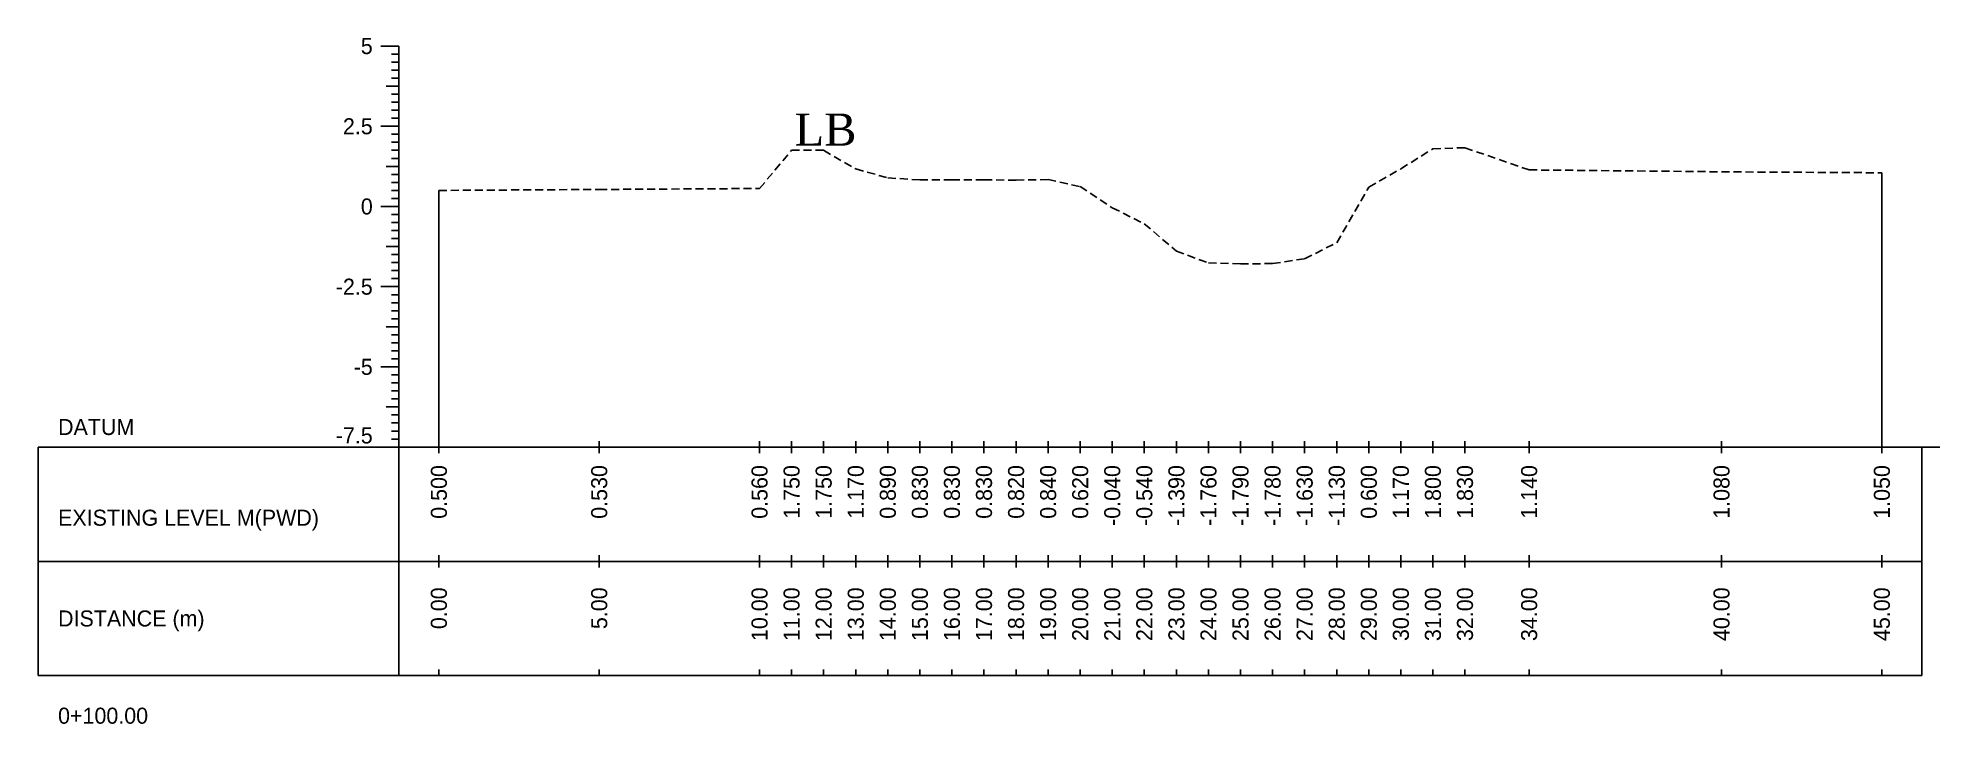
# Model space of a CAD drawing. Header units: inches. Extents: x 2527 to 3799, y -2520 to -1051.
# Drawn here: x 2834.5 to 2893.8, y -1242.1 to -1220.7 of the extents above; entities that cross this region are included whole.
import ezdxf
from ezdxf.enums import TextEntityAlignment as Align

# ---------------------------------------------------------------- set-up
doc = ezdxf.new("R2010")
doc.units = ezdxf.units.IN
doc.header["$MEASUREMENT"] = 0
doc.linetypes.add('HIDDEN', pattern=[0.375, 0.25, -0.125])
doc.layers.add('CS_Drawing', color=7, linetype='Continuous')
doc.layers.add('GL', color=3, linetype='HIDDEN')
doc.styles.add('romans', font='romans.shx')

msp = doc.modelspace()

# ---------------------------------------------------------------- texts
at = {"insert": (2858.084, -1223.088), "char_height": 1, "width": 87.77218, "attachment_point": 1, "style": 'romans'}
msp.add_mtext('{\\fTimes New Roman|b0|i0|c0|p18;LB}', dxfattribs=at)
at = {"layer": 'CS_Drawing'}
for s, p in [('5', (2844.929, -1220.985)), ('2.5', (2844.929, -1223.485)), ('0', (2844.929, -1225.985)), ('-2.5', (2844.929, -1228.485)), ('-5', (2844.929, -1230.985))]:
    msp.add_text(s, height=0.5, dxfattribs=at).set_placement(p, align=Align.MIDDLE_RIGHT)
for s, p in [('DATUM', (2835.116, -1232.86)), ('EXISTING LEVEL M(PWD)', (2835.116, -1235.688)), ('DISTANCE (m)', (2835.116, -1238.829)), ('0+100.00', (2835.116, -1241.86))]:
    msp.add_text(s, height=0.5, dxfattribs=at).set_placement(p, align=Align.MIDDLE_LEFT)
msp.add_text('-7.5', height=0.5, dxfattribs=at).set_placement((2844.929, -1233.373), align=Align.RIGHT)
for s, p in [('0.500', (2846.991, -1234.048)), ('0.530', (2851.991, -1234.048)), ('0.560', (2856.991, -1234.048)), ('1.750', (2857.991, -1234.048)), ('1.750', (2858.991, -1234.048)), ('1.170', (2859.991, -1234.048)), ('0.890', (2860.991, -1234.048)), ('0.830', (2861.991, -1234.048)), ('0.830', (2862.991, -1234.048)), ('0.830', (2863.991, -1234.048)), ('0.820', (2864.991, -1234.048)), ('0.840', (2865.991, -1234.048)), ('0.620', (2866.991, -1234.048)), ('-0.040', (2867.991, -1234.048)), ('-0.540', (2868.991, -1234.048)), ('-1.390', (2869.991, -1234.048)), ('-1.760', (2870.991, -1234.048)), ('-1.790', (2871.991, -1234.048)), ('-1.780', (2872.991, -1234.048)), ('-1.630', (2873.991, -1234.048)), ('-1.130', (2874.991, -1234.048)), ('0.600', (2875.991, -1234.048)), ('1.170', (2876.991, -1234.048)), ('1.800', (2877.991, -1234.048)), ('1.830', (2878.991, -1234.048)), ('1.140', (2880.991, -1234.048)), ('1.080', (2886.991, -1234.048)), ('1.050', (2891.991, -1234.048)), ('0.00', (2846.991, -1237.86)), ('5.00', (2851.991, -1237.86)), ('10.00', (2856.991, -1237.86)), ('11.00', (2857.991, -1237.86)), ('12.00', (2858.991, -1237.86)), ('13.00', (2859.991, -1237.86)), ('14.00', (2860.991, -1237.86)), ('15.00', (2861.991, -1237.86)), ('16.00', (2862.991, -1237.86)), ('17.00', (2863.991, -1237.86)), ('18.00', (2864.991, -1237.86)), ('19.00', (2865.991, -1237.86)), ('20.00', (2866.991, -1237.86)), ('21.00', (2867.991, -1237.86)), ('22.00', (2868.991, -1237.86)), ('23.00', (2869.991, -1237.86)), ('24.00', (2870.991, -1237.86)), ('25.00', (2871.991, -1237.86)), ('26.00', (2872.991, -1237.86)), ('27.00', (2873.991, -1237.86)), ('28.00', (2874.991, -1237.86)), ('29.00', (2875.991, -1237.86)), ('30.00', (2876.991, -1237.86)), ('31.00', (2877.991, -1237.86)), ('32.00', (2878.991, -1237.86)), ('34.00', (2880.991, -1237.86)), ('40.00', (2886.991, -1237.86)), ('45.00', (2891.991, -1237.86))]:
    msp.add_text(s, height=0.5, rotation=90, dxfattribs=at).set_placement(p, align=Align.MIDDLE_RIGHT)

# ---------------------------------------------------------------- linework, layer by layer
at = {"layer": 'CS_Drawing'}
for p, q in [((2845.741, -1220.985), (2845.179, -1220.985)), ((2845.741, -1220.985), (2845.347, -1220.985)), ((2845.741, -1220.985), (2845.516, -1220.985)), ((2845.741, -1221.235), (2845.516, -1221.235)), ((2845.741, -1233.485), (2845.741, -1220.985)), ((2845.741, -1221.485), (2845.516, -1221.485)), ((2845.741, -1221.735), (2845.516, -1221.735)), ((2845.741, -1222.235), (2845.347, -1222.235)), ((2845.741, -1221.985), (2845.516, -1221.985)), ((2845.741, -1222.235), (2845.516, -1222.235)), ((2845.741, -1222.485), (2845.516, -1222.485)), ((2845.741, -1222.735), (2845.516, -1222.735)), ((2845.741, -1222.985), (2845.516, -1222.985)), ((2845.741, -1223.485), (2845.179, -1223.485)), ((2845.741, -1223.485), (2845.347, -1223.485)), ((2845.741, -1223.235), (2845.516, -1223.235)), ((2845.741, -1223.485), (2845.516, -1223.485)), ((2845.741, -1223.735), (2845.516, -1223.735)), ((2845.741, -1223.985), (2845.516, -1223.985)), ((2845.741, -1224.735), (2845.347, -1224.735)), ((2845.741, -1224.235), (2845.516, -1224.235)), ((2845.741, -1224.485), (2845.516, -1224.485)), ((2845.741, -1224.735), (2845.516, -1224.735)), ((2845.741, -1224.985), (2845.516, -1224.985)), ((2845.741, -1225.235), (2845.516, -1225.235)), ((2891.991, -1233.485), (2891.991, -1224.935)), ((2845.741, -1225.985), (2845.179, -1225.985)), ((2845.741, -1225.985), (2845.347, -1225.985)), ((2845.741, -1225.485), (2845.516, -1225.485)), ((2845.741, -1225.735), (2845.516, -1225.735)), ((2845.741, -1225.985), (2845.516, -1225.985)), ((2846.991, -1233.485), (2846.991, -1225.485)), ((2845.741, -1226.235), (2845.516, -1226.235)), ((2845.741, -1226.485), (2845.516, -1226.485)), ((2845.741, -1226.735), (2845.516, -1226.735)), ((2845.741, -1226.985), (2845.516, -1226.985)), ((2845.741, -1227.235), (2845.347, -1227.235)), ((2845.741, -1227.235), (2845.516, -1227.235)), ((2845.741, -1227.485), (2845.516, -1227.485)), ((2845.741, -1227.735), (2845.516, -1227.735)), ((2845.741, -1227.985), (2845.516, -1227.985)), ((2845.741, -1228.235), (2845.516, -1228.235)), ((2845.741, -1228.485), (2845.179, -1228.485)), ((2845.741, -1228.485), (2845.347, -1228.485)), ((2845.741, -1228.485), (2845.516, -1228.485)), ((2845.741, -1228.735), (2845.516, -1228.735)), ((2845.741, -1228.985), (2845.516, -1228.985)), ((2845.741, -1229.235), (2845.516, -1229.235)), ((2845.741, -1229.485), (2845.516, -1229.485)), ((2845.741, -1229.735), (2845.347, -1229.735)), ((2845.741, -1229.735), (2845.516, -1229.735)), ((2845.741, -1229.985), (2845.516, -1229.985)), ((2845.741, -1230.235), (2845.516, -1230.235)), ((2845.741, -1230.485), (2845.516, -1230.485)), ((2845.741, -1230.985), (2845.179, -1230.985)), ((2845.741, -1230.985), (2845.347, -1230.985)), ((2845.741, -1230.735), (2845.516, -1230.735)), ((2845.741, -1230.985), (2845.516, -1230.985)), ((2845.741, -1231.235), (2845.516, -1231.235)), ((2845.741, -1231.485), (2845.516, -1231.485)), ((2845.741, -1231.735), (2845.516, -1231.735)), ((2845.741, -1232.235), (2845.347, -1232.235)), ((2845.741, -1231.985), (2845.516, -1231.985)), ((2845.741, -1232.235), (2845.516, -1232.235)), ((2845.741, -1232.485), (2845.516, -1232.485)), ((2845.741, -1232.735), (2845.516, -1232.735)), ((2845.741, -1232.985), (2845.516, -1232.985)), ((2834.491, -1233.485), (2845.741, -1233.485)), ((2834.491, -1233.485), (2834.491, -1240.61)), ((2845.741, -1233.485), (2845.179, -1233.485)), ((2845.741, -1233.485), (2845.347, -1233.485)), ((2845.741, -1233.235), (2845.516, -1233.235)), ((2845.741, -1233.485), (2845.516, -1233.485)), ((2845.741, -1233.485), (2893.241, -1233.485)), ((2845.741, -1233.485), (2845.741, -1240.61)), ((2846.991, -1233.673), (2846.991, -1233.298)), ((2851.991, -1233.673), (2851.991, -1233.298)), ((2856.991, -1233.673), (2856.991, -1233.298)), ((2857.991, -1233.673), (2857.991, -1233.298)), ((2858.991, -1233.673), (2858.991, -1233.298)), ((2859.991, -1233.673), (2859.991, -1233.298)), ((2860.991, -1233.673), (2860.991, -1233.298)), ((2861.991, -1233.673), (2861.991, -1233.298)), ((2862.991, -1233.673), (2862.991, -1233.298)), ((2863.991, -1233.673), (2863.991, -1233.298)), ((2864.991, -1233.673), (2864.991, -1233.298)), ((2865.991, -1233.673), (2865.991, -1233.298)), ((2866.991, -1233.673), (2866.991, -1233.298)), ((2867.991, -1233.673), (2867.991, -1233.298)), ((2868.991, -1233.673), (2868.991, -1233.298)), ((2869.991, -1233.673), (2869.991, -1233.298)), ((2870.991, -1233.673), (2870.991, -1233.298)), ((2871.991, -1233.673), (2871.991, -1233.298)), ((2872.991, -1233.673), (2872.991, -1233.298)), ((2873.991, -1233.673), (2873.991, -1233.298)), ((2874.991, -1233.673), (2874.991, -1233.298)), ((2875.991, -1233.673), (2875.991, -1233.298)), ((2876.991, -1233.673), (2876.991, -1233.298)), ((2877.991, -1233.673), (2877.991, -1233.298)), ((2878.991, -1233.673), (2878.991, -1233.298)), ((2880.991, -1233.673), (2880.991, -1233.298)), ((2886.991, -1233.673), (2886.991, -1233.298)), ((2891.991, -1233.673), (2891.991, -1233.298)), ((2893.241, -1233.485), (2893.804, -1233.485)), ((2893.241, -1233.485), (2893.635, -1233.485)), ((2893.241, -1233.485), (2893.466, -1233.485)), ((2893.241, -1233.485), (2893.241, -1240.61)), ((2834.491, -1237.048), (2845.741, -1237.048)), ((2845.741, -1237.048), (2893.241, -1237.048)), ((2845.741, -1237.048), (2893.241, -1237.048)), ((2846.991, -1237.235), (2846.991, -1236.86)), ((2851.991, -1237.235), (2851.991, -1236.86)), ((2856.991, -1237.235), (2856.991, -1236.86)), ((2857.991, -1237.235), (2857.991, -1236.86)), ((2858.991, -1237.235), (2858.991, -1236.86)), ((2859.991, -1237.235), (2859.991, -1236.86)), ((2860.991, -1237.235), (2860.991, -1236.86)), ((2861.991, -1237.235), (2861.991, -1236.86)), ((2862.991, -1237.235), (2862.991, -1236.86)), ((2863.991, -1237.235), (2863.991, -1236.86)), ((2864.991, -1237.235), (2864.991, -1236.86)), ((2865.991, -1237.235), (2865.991, -1236.86)), ((2866.991, -1237.235), (2866.991, -1236.86)), ((2867.991, -1237.235), (2867.991, -1236.86)), ((2868.991, -1237.235), (2868.991, -1236.86)), ((2869.991, -1237.235), (2869.991, -1236.86)), ((2870.991, -1237.235), (2870.991, -1236.86)), ((2871.991, -1237.235), (2871.991, -1236.86)), ((2872.991, -1237.235), (2872.991, -1236.86)), ((2873.991, -1237.235), (2873.991, -1236.86)), ((2874.991, -1237.235), (2874.991, -1236.86)), ((2875.991, -1237.235), (2875.991, -1236.86)), ((2876.991, -1237.235), (2876.991, -1236.86)), ((2877.991, -1237.235), (2877.991, -1236.86)), ((2878.991, -1237.235), (2878.991, -1236.86)), ((2880.991, -1237.235), (2880.991, -1236.86)), ((2886.991, -1237.235), (2886.991, -1236.86)), ((2891.991, -1237.235), (2891.991, -1236.86)), ((2834.491, -1240.61), (2845.741, -1240.61)), ((2845.741, -1240.61), (2893.241, -1240.61)), ((2846.991, -1240.61), (2846.991, -1240.423)), ((2851.991, -1240.61), (2851.991, -1240.423)), ((2856.991, -1240.61), (2856.991, -1240.423)), ((2857.991, -1240.61), (2857.991, -1240.423)), ((2858.991, -1240.61), (2858.991, -1240.423)), ((2859.991, -1240.61), (2859.991, -1240.423)), ((2860.991, -1240.61), (2860.991, -1240.423)), ((2861.991, -1240.61), (2861.991, -1240.423)), ((2862.991, -1240.61), (2862.991, -1240.423)), ((2863.991, -1240.61), (2863.991, -1240.423)), ((2864.991, -1240.61), (2864.991, -1240.423)), ((2865.991, -1240.61), (2865.991, -1240.423)), ((2866.991, -1240.61), (2866.991, -1240.423)), ((2867.991, -1240.61), (2867.991, -1240.423)), ((2868.991, -1240.61), (2868.991, -1240.423)), ((2869.991, -1240.61), (2869.991, -1240.423)), ((2870.991, -1240.61), (2870.991, -1240.423)), ((2871.991, -1240.61), (2871.991, -1240.423)), ((2872.991, -1240.61), (2872.991, -1240.423)), ((2873.991, -1240.61), (2873.991, -1240.423)), ((2874.991, -1240.61), (2874.991, -1240.423)), ((2875.991, -1240.61), (2875.991, -1240.423)), ((2876.991, -1240.61), (2876.991, -1240.423)), ((2877.991, -1240.61), (2877.991, -1240.423)), ((2878.991, -1240.61), (2878.991, -1240.423)), ((2880.991, -1240.61), (2880.991, -1240.423)), ((2886.991, -1240.61), (2886.991, -1240.423)), ((2891.991, -1240.61), (2891.991, -1240.423))]:
    msp.add_line(p, q, dxfattribs=at)
at = {"layer": 'GL'}
msp.add_lwpolyline([(2846.991, -1225.485), (2851.991, -1225.455), (2856.991, -1225.425), (2857.991, -1224.235), (2858.991, -1224.235), (2859.991, -1224.815), (2860.991, -1225.095), (2861.991, -1225.155), (2862.991, -1225.155), (2863.991, -1225.155), (2864.991, -1225.165), (2865.991, -1225.145), (2866.991, -1225.365), (2867.991, -1226.025), (2868.991, -1226.525), (2869.991, -1227.375), (2870.991, -1227.745), (2871.991, -1227.775), (2872.991, -1227.765), (2873.991, -1227.615), (2874.991, -1227.115), (2875.991, -1225.385), (2876.991, -1224.815), (2877.991, -1224.185), (2878.991, -1224.155), (2880.991, -1224.845), (2886.991, -1224.905), (2891.991, -1224.935)], dxfattribs=at)

msp.set_redraw_order([(e.dxf.handle, doc.entitydb.next_handle()) for e in msp.query("TEXT MTEXT ATTDEF DIMENSION ARC_DIMENSION")])  # texts and dimensions are drawn at this point

doc.saveas('drawing.dxf')
